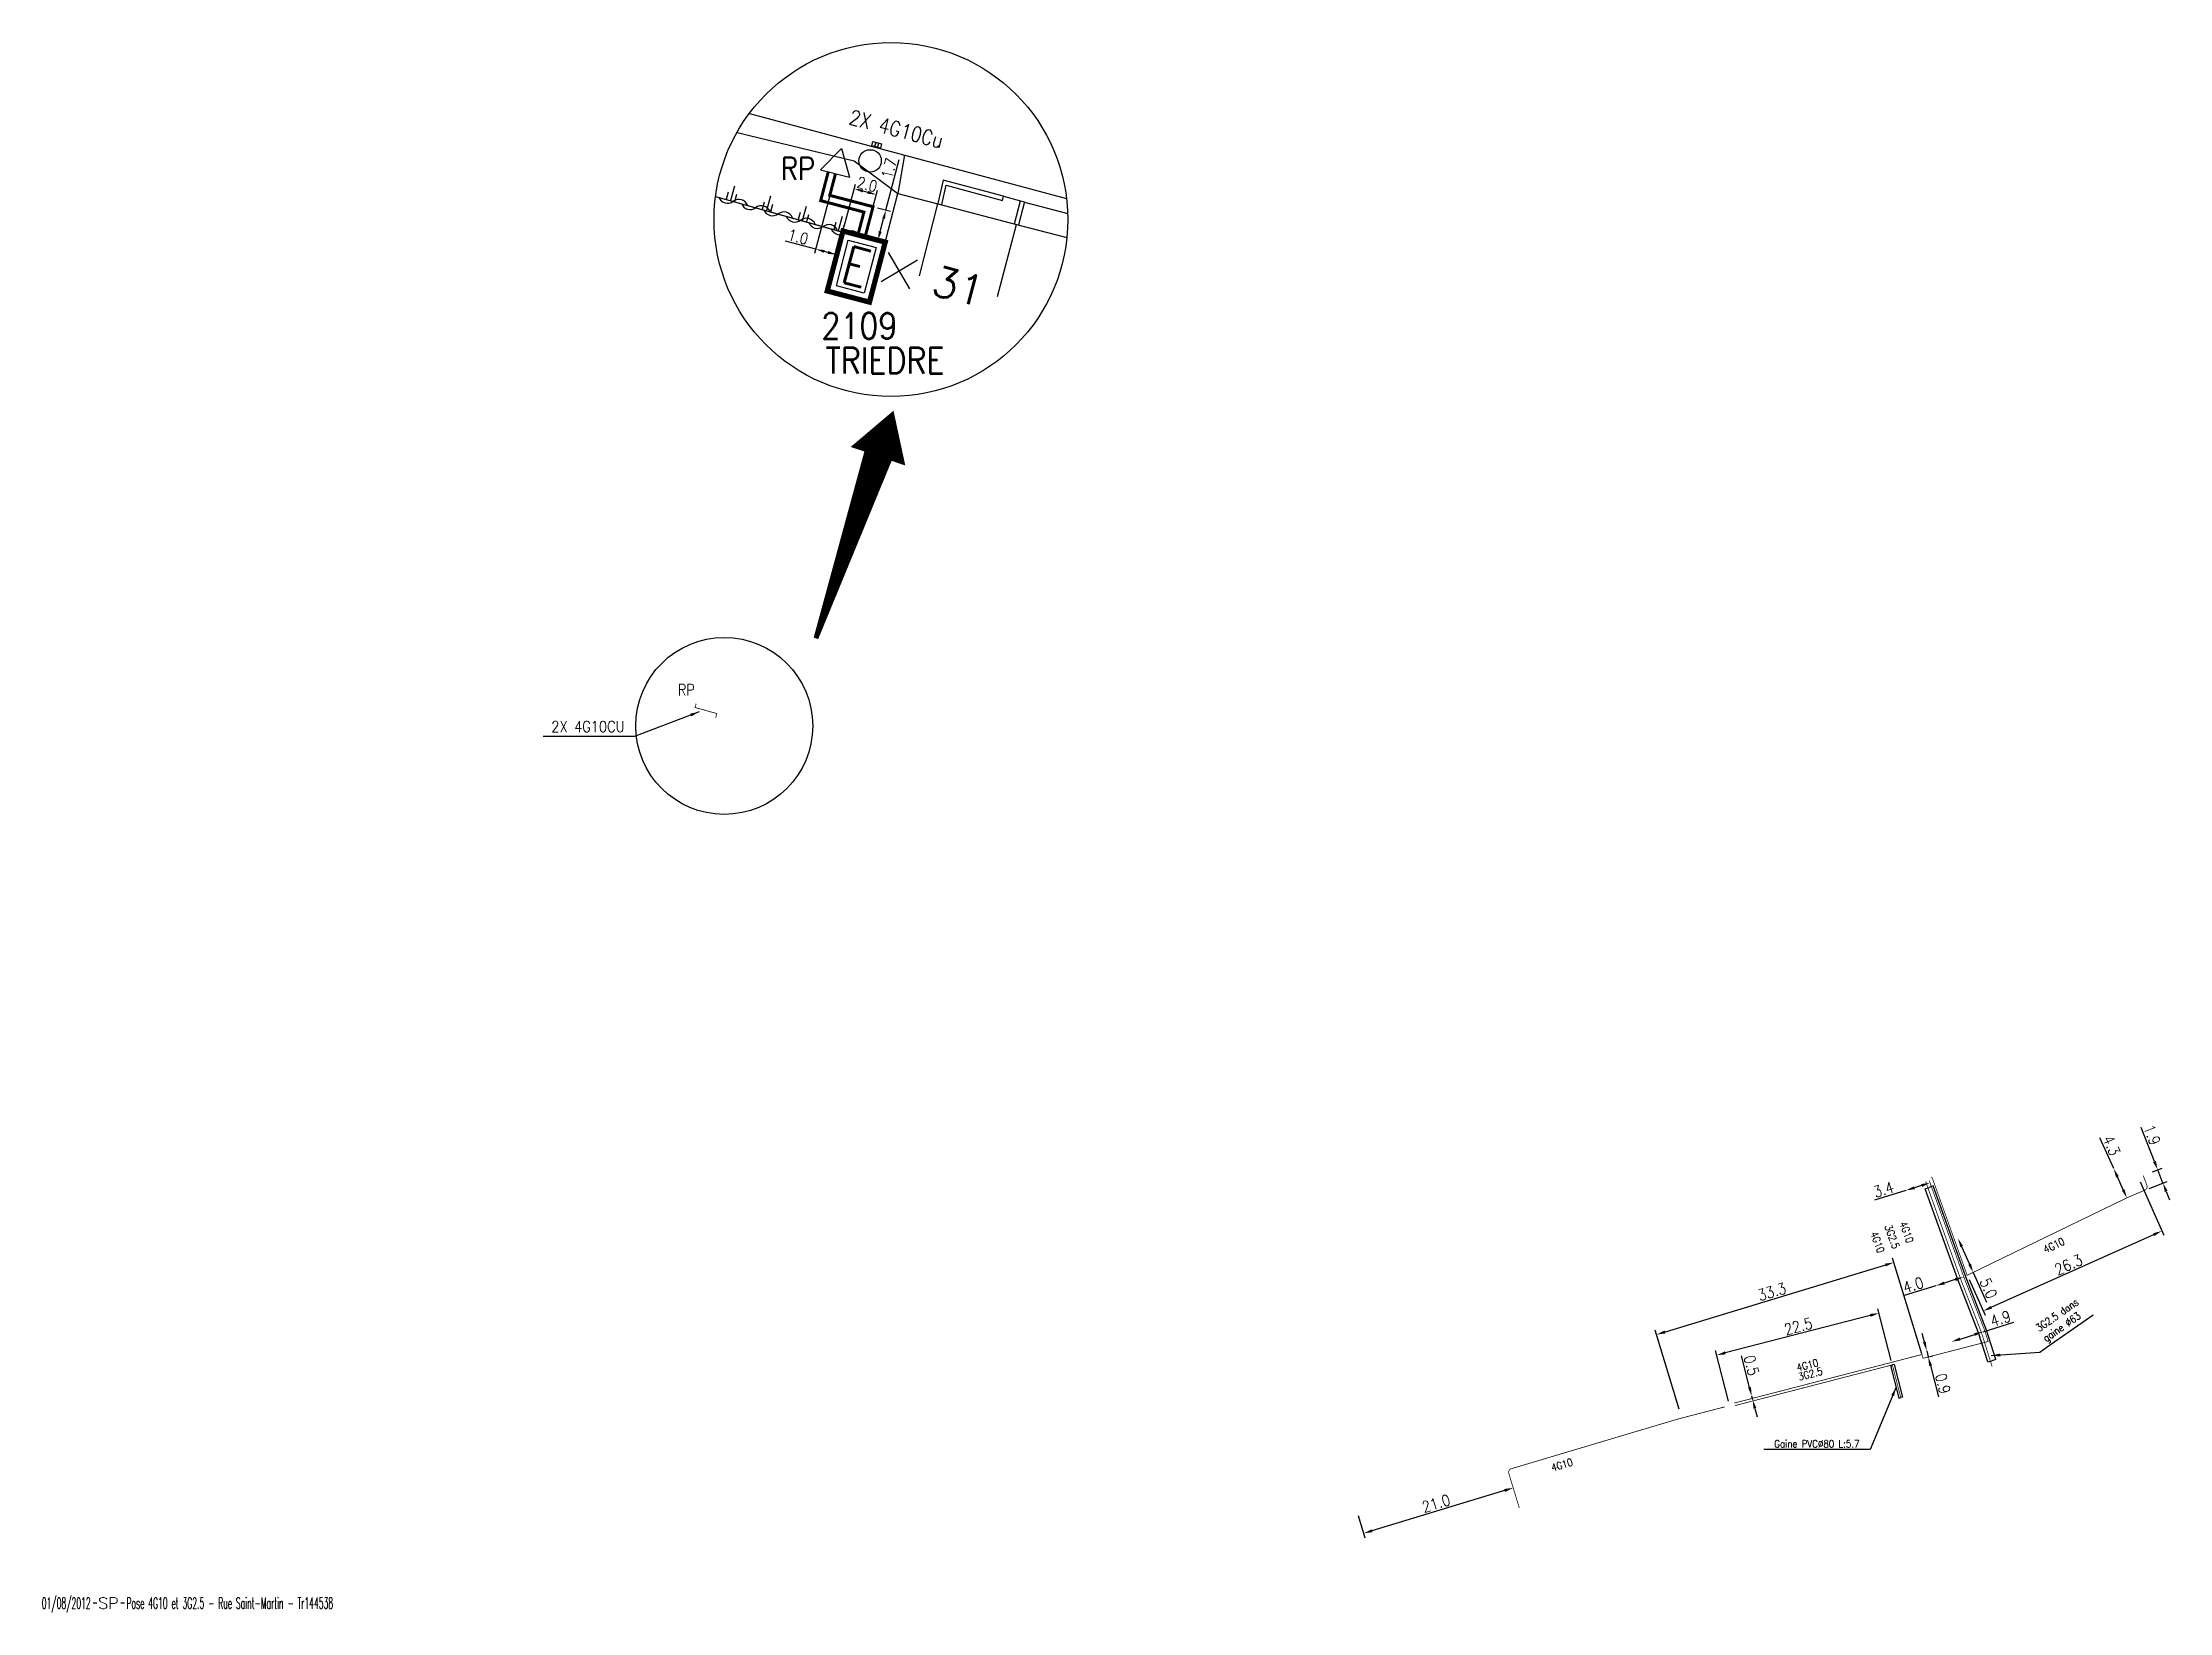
# Model space of a CAD drawing. Header units: millimetres. Extents: x 151012 to 151930, y 112069 to 113000.
# Drawn here: x 151012.1 to 151297.5, y 112261.6 to 112472.1 of the extents above; entities that cross this region are included whole.
import ezdxf
from ezdxf.enums import TextEntityAlignment as Align

# ---------------------------------------------------------------- set-up
doc = ezdxf.new("R2010")
doc.units = ezdxf.units.MM
doc.header["$PDMODE"] = 34
doc.linetypes.add('E_ST_Cu', pattern=[2000, 1000, 1000])
doc.layers.get('0').update_dxf_attribs({"linetype": 'CONTINUOUS'})
doc.layers.get('Defpoints').update_dxf_attribs({"linetype": 'CONTINUOUS'})
for name, color, linetype in [('bb01', 7, 'CONTINUOUS'), ('BB02', 7, 'CONTINUOUS'), ('BB06', 7, 'CONTINUOUS'), ('BB07', 7, 'CONTINUOUS'), ('bf02', 7, 'CONTINUOUS'), ('BF03', 7, 'CONTINUOUS'), ('BH01', 7, 'CONTINUOUS'), ('BH02', 7, 'CONTINUOUS'), ('BR01', 7, 'CONTINUOUS'), ('BR06', 7, 'CONTINUOUS'), ('BR12', 7, 'CONTINUOUS'), ('BR15', 7, 'CONTINUOUS'), ('BR16', 7, 'CONTINUOUS'), ('E_100', 3, 'CONTINUOUS'), ('E_400', 7, 'CONTINUOUS'), ('E_910', 7, 'CONTINUOUS'), ('M_200', 7, 'CONTINUOUS')]:
    doc.layers.add(name, color=color, linetype=linetype)
doc.styles.add('M_ROMANS', font='ROMANS.shx', dxfattribs={"width": 0.75})
doc.styles.get("Standard").update_dxf_attribs({"font": 'romans.shx', "width": 0.85})
doc.dimstyles.get("Standard").update_dxf_attribs({"dimtxt": 1.5, "dimasz": 1.2, "dimexe": 0.625, "dimexo": 0.625, "dimgap": 0.25, "dimtad": 1, "dimdec": 1, "dimzin": 0, "dimdsep": 46, "dimtxsty": 'Standard', "dimcen": -0.5, "dimadec": 0, "dimazin": 0, "dimtfac": 1, "dimtdec": 1, "dimtmove": 0, "dimatfit": 3, "dimfxl": 0, "dimtolj": 1, "dimtzin": 0, "dimarcsym": 0})

msp = doc.modelspace()

# ---------------------------------------------------------------- texts
at = {"layer": 'BB06'}
msp.add_text('31', height=4, rotation=345.2664, dxfattribs=at).set_placement((151135, 112439.46), align=Align.MIDDLE)
at = {"layer": 'E_100', "linetype": 'Continuous', "width": 0.85}
for s, height, rotation, p in [('2X 4G10Cu', 2, 345.1591, (151120.17, 112461.24)), ('4G10', 1, 289.7198, (151257.36, 112312.44)), ('3G2.5', 1, 289.7198, (151259.26, 112313.34)), ('4G10', 1, 289.7198, (151261.26, 112313.78)), ('3G2.5', 1, 14.4999, (151247.84, 112292.64))]:
    msp.add_text(s, height=height, rotation=rotation, dxfattribs=at).set_placement(p)
for height, p in [(3, (151111.19, 112453.74)), (1.5, (151097.34, 112384.56))]:
    msp.add_text('RP', height=height, dxfattribs=at).set_placement(p)
for rotation, p in [(25.6792, (151282, 112310.79)), (14.4999, (151248.93, 112294.72)), (16.6031, (151215.98, 112281.35))]:
    msp.add_text('4G10', height=1, rotation=rotation, dxfattribs=at).set_placement(p, align=Align.MIDDLE)
at = {"layer": 'E_100', "linetype": 'Continuous', "insert": (151090.21, 112379.63), "char_height": 1.5, "attachment_point": 9}
msp.add_mtext('2X 4G10CU', dxfattribs=at)
at = {"layer": 'E_100', "linetype": 'Continuous', "insert": (151280.3, 112298.74), "char_height": 1, "attachment_point": 4, "rotation": 34.983}
msp.add_mtext('\\A1;3G2.5 dans\\Pgaine %%C63', dxfattribs=at)
at = {"layer": 'E_400', "linetype": 'Continuous', "insert": (151255.91, 112283.67), "char_height": 1, "attachment_point": 9}
msp.add_mtext('\\A1;Gaine PVC%%C80 L:5.7', dxfattribs=at)

# ---------------------------------------------------------------- blocks, each defined once
blk = doc.blocks.new('Br1201')
at = {"color": 0, "linetype": 'Continuous'}
for p, q in [((-1, -0.58), (0, 1.15)), ((0, 1.15), (1, -0.58)), ((-1, -0.58), (1, -0.58))]:
    blk.add_line(p, q, dxfattribs=at)
blk = doc.blocks.new('BR0601')
at = {"color": 0, "linetype": 'Continuous'}
blk.add_circle((0, 0), 0.75, dxfattribs=at)
blk = doc.blocks.new('BR1501')
at = {"color": 0, "linetype": 'Continuous'}
blk.add_lwpolyline([(0.3, -0.15), (-0.3, -0.15), (-0.3, 0.15), (0.3, 0.15)], close=True, dxfattribs=at)
for points in [[(-0.1, 0.15), (-0.1, -0.15)], [(0.1, -0.15), (0.1, 0.15)]]:
    blk.add_lwpolyline(points, dxfattribs=at)
blk = doc.blocks.new('BB0701')
at = {"color": 0, "linetype": 'Continuous'}
for p, q in [((-1, 1), (1, -1)), ((-1, -1), (1, 1))]:
    blk.add_line(p, q, dxfattribs=at)
blk = doc.blocks.new('BH0201')
at = {"color": 0, "linetype": 'Continuous'}
for p, q in [((-0.29, 0.5), (-0.29, 0)), ((0, 1), (0, 0)), ((0.29, 0.5), (0.29, 0))]:
    blk.add_line(p, q, dxfattribs=at)
blk = doc.blocks.new('BF0301')
at = {"color": 0, "linetype": 'Continuous'}
for centre, start, end in [((-0.5, 0.38), 216.8699, 323.1304), ((0.5, -0.37), 36.8699, 143.1303)]:
    blk.add_arc(centre, 0.625, start, end, dxfattribs=at)
blk = doc.blocks.new('*D61')
at = {"layer": 'Defpoints', "color": 0, "linetype": 'Continuous', "transparency": 16777216}
for p in [(151123.55, 112450.12), (151125.27, 112449.66), (151119.52, 112446.86)]:
    blk.add_point(p, dxfattribs=at)
at = {"layer": 'E_100', "color": 0, "linetype": 'Continuous', "lineweight": -2, "transparency": 16777216}
for p, q in [((151125.27, 112449.66), (151127.05, 112456.45)), ((151124.15, 112449.96), (151125.87, 112449.51)), ((151124.51, 112446.79), (151124.96, 112448.5)), ((151120.12, 112446.7), (151124.81, 112445.47))]:
    blk.add_line(p, q, dxfattribs=at)
at = {"layer": 'E_100', "color": 0, "linetype": 'Continuous', "transparency": 16777216}
for points in [[(151124.77, 112448.55), (151125.15, 112448.45), (151125.27, 112449.66)], [(151124.32, 112446.84), (151124.7, 112446.73), (151124.2, 112445.63)]]:
    blk.add_solid(points, dxfattribs=at)
at = {"layer": 'E_100', "color": 0, "linetype": 'Continuous', "transparency": 16777216, "insert": (151125.7, 112455.26), "char_height": 1.5, "attachment_point": 5, "rotation": 75.2664}
blk.add_mtext('\\A1;1.7', dxfattribs=at)
blk = doc.blocks.new('*D62')
at = {"layer": 'Defpoints', "color": 0, "linetype": 'Continuous', "transparency": 16777216}
for p in [(151123.98, 112451.75), (151119.52, 112446.86), (151122.48, 112446.08)]:
    blk.add_point(p, dxfattribs=at)
at = {"layer": 'E_100', "color": 0, "linetype": 'Continuous', "lineweight": -2, "transparency": 16777216}
for p, q in [((151119.68, 112447.46), (151121.17, 112453.14)), ((151122.17, 112452.23), (151122.82, 112452.06)), ((151122.64, 112446.68), (151124.14, 112452.36))]:
    blk.add_line(p, q, dxfattribs=at)
at = {"layer": 'E_100', "color": 0, "linetype": 'Continuous', "transparency": 16777216}
for points in [[(151122.22, 112452.42), (151122.12, 112452.03), (151121.01, 112452.53)], [(151122.87, 112452.25), (151122.76, 112451.86), (151123.98, 112451.75)]]:
    blk.add_solid(points, dxfattribs=at)
at = {"layer": 'E_100', "color": 0, "linetype": 'Continuous', "transparency": 16777216, "insert": (151122.75, 112453.11), "char_height": 1.5, "attachment_point": 5, "rotation": 345.2664}
blk.add_mtext('\\A1;2.0', dxfattribs=at)
blk = doc.blocks.new('*D63')
at = {"layer": 'Defpoints', "color": 0, "linetype": 'Continuous', "transparency": 16777216}
for p in [(151118.52, 112454.58), (151115.85, 112444.42), (151118.65, 112443.69)]:
    blk.add_point(p, dxfattribs=at)
at = {"layer": 'E_100', "color": 0, "linetype": 'Continuous', "lineweight": -2, "transparency": 16777216}
for p, q in [((151118.36, 112453.97), (151115.69, 112443.82)), ((151115.85, 112444.42), (151111.79, 112445.49)), ((151117.49, 112443.99), (151117.01, 112444.12))]:
    blk.add_line(p, q, dxfattribs=at)
at = {"layer": 'E_100', "color": 0, "linetype": 'Continuous', "transparency": 16777216}
for points in [[(151117.06, 112444.31), (151116.96, 112443.93), (151115.85, 112444.42)], [(151117.54, 112444.18), (151117.44, 112443.8), (151118.65, 112443.69)]]:
    blk.add_solid(points, dxfattribs=at)
at = {"layer": 'E_100', "color": 0, "linetype": 'Continuous', "transparency": 16777216, "insert": (151113.49, 112446.08), "char_height": 1.5, "attachment_point": 5, "rotation": 345.2664}
blk.add_mtext('\\A1;1.0', dxfattribs=at)
blk = doc.blocks.new('*U64')
at = {"layer": 'M_200', "color": 0, "linetype": 'Continuous', "const_width": 0.35, "flags": 128}
blk.add_lwpolyline([(2.93, 4.16), (2.93, 0), (0, 0), (0, 4.16)], close=True, dxfattribs=at)
at = {"layer": 'M_200', "color": 0, "linetype": 'Continuous'}
blk.add_lwpolyline([(0.5, 3.66), (2.43, 3.66), (2.43, 0.5), (0.5, 0.5)], close=True, dxfattribs=at)
at = {"layer": 'M_200', "insert": (1.46, 2.08), "char_height": 2.5, "width": 2.928, "attachment_point": 5}
blk.add_mtext('E', dxfattribs=at)
at = {"layer": 'M_200', "color": 0, "linetype": 'Continuous', "width": 0.85}
for tag, p in [('NUM', (2, 17.06)), ('NOM', (2, 10.65))]:
    blk.add_attdef(tag, text='', height=4, dxfattribs=at).set_placement(p, align=Align.MIDDLE)
at = {"layer": 'M_200', "color": 0, "linetype": 'Continuous', "style": 'M_ROMANS', "width": 0.75, "flags": 3}
for tag, p in [('DEF_LEG', (1.87, -2.99)), ('DEF_COUP', (1.87, -5.49)), ('DEF_TYPE', (1.87, -7.99))]:
    blk.add_attdef(tag, text='', height=1.2, dxfattribs=at).set_placement(p, align=Align.MIDDLE)
blk = doc.blocks.new('*D65')
at = {"layer": 'Defpoints', "color": 0, "linetype": 'Continuous', "transparency": 16777216}
for p in [(151209.44, 112278.26), (151188.43, 112275.17), (151189.35, 112272.16)]:
    blk.add_point(p, dxfattribs=at)
at = {"layer": 'E_100', "color": 0, "linetype": 'Continuous', "lineweight": -2, "transparency": 16777216}
for p, q in [((151208.29, 112277.92), (151190.49, 112272.51)), ((151188.62, 112274.57), (151189.53, 112271.56))]:
    blk.add_line(p, q, dxfattribs=at)
at = {"layer": 'E_100', "color": 0, "linetype": 'Continuous', "transparency": 16777216}
for points in [[(151208.23, 112278.11), (151208.35, 112277.72), (151209.44, 112278.26)], [(151190.44, 112272.7), (151190.55, 112272.32), (151189.35, 112272.16)]]:
    blk.add_solid(points, dxfattribs=at)
at = {"layer": 'E_100', "color": 0, "linetype": 'Continuous', "transparency": 16777216, "insert": (151199.1, 112276.17), "char_height": 1.5, "attachment_point": 5, "rotation": 16.89}
blk.add_mtext('\\A1;21.0', dxfattribs=at)
blk = doc.blocks.new('*D66')
at = {"layer": 'Defpoints', "color": 0, "linetype": 'Continuous', "transparency": 16777216}
for p in [(151228.67, 112298.82), (151264.44, 112295.64), (151231.88, 112288.24)]:
    blk.add_point(p, dxfattribs=at)
at = {"layer": 'E_100', "color": 0, "linetype": 'Continuous', "lineweight": -2, "transparency": 16777216}
for p, q in [((151264.26, 112296.24), (151260.35, 112309.09)), ((151259.39, 112308.15), (151229.82, 112299.17)), ((151231.7, 112288.84), (151228.49, 112299.42))]:
    blk.add_line(p, q, dxfattribs=at)
at = {"layer": 'E_100', "color": 0, "linetype": 'Continuous', "transparency": 16777216}
for points in [[(151259.33, 112308.34), (151259.44, 112307.96), (151260.53, 112308.5)], [(151229.76, 112299.36), (151229.88, 112298.98), (151228.67, 112298.82)]]:
    blk.add_solid(points, dxfattribs=at)
at = {"layer": 'E_100', "color": 0, "linetype": 'Continuous', "transparency": 16777216, "insert": (151244.16, 112304.57), "char_height": 1.5, "attachment_point": 5, "rotation": 16.89}
blk.add_mtext('\\A1;33.3', dxfattribs=at)
blk = doc.blocks.new('*D67')
at = {"layer": 'Defpoints', "color": 0, "linetype": 'Continuous', "transparency": 16777216}
for p in [(151264.44, 112295.64), (151264.93, 112296.65), (151264.93, 112296.65)]:
    blk.add_point(p, dxfattribs=at)
at = {"layer": 'E_100', "color": 0, "linetype": 'Continuous', "lineweight": -2, "transparency": 16777216}
for p, q in [((151264.63, 112297.81), (151264.33, 112298.97)), ((151264.93, 112296.65), (151265.14, 112295.82)), ((151265.04, 112295.8), (151265.75, 112295.98)), ((151265.44, 112294.66), (151266.52, 112290.49))]:
    blk.add_line(p, q, dxfattribs=at)
at = {"layer": 'E_100', "color": 0, "linetype": 'Continuous', "transparency": 16777216}
for points in [[(151264.82, 112297.86), (151264.43, 112297.76), (151264.93, 112296.65)], [(151265.64, 112294.71), (151265.25, 112294.61), (151265.14, 112295.82)]]:
    blk.add_solid(points, dxfattribs=at)
at = {"layer": 'E_100', "color": 0, "linetype": 'Continuous', "transparency": 16777216, "insert": (151267.1, 112292.25), "char_height": 1.5, "attachment_point": 5, "rotation": 284.4999}
blk.add_mtext('\\A1;0.9', dxfattribs=at)
blk = doc.blocks.new('*D68')
at = {"layer": 'Defpoints', "color": 0, "linetype": 'Continuous', "transparency": 16777216}
for p in [(151294.65, 112320.42), (151295.93, 112320.92), (151294.21, 112318.2)]:
    blk.add_point(p, dxfattribs=at)
at = {"layer": 'E_100', "color": 0, "linetype": 'Continuous', "lineweight": -2, "transparency": 16777216}
for p, q in [((151295.49, 112322.04), (151293.69, 112326.61)), ((151295.23, 112320.65), (151296.51, 112321.15)), ((151296.63, 112319.15), (151295.93, 112320.92)), ((151294.79, 112318.42), (151297.21, 112319.38)), ((151297.07, 112318.03), (151297.5, 112316.92))]:
    blk.add_line(p, q, dxfattribs=at)
at = {"layer": 'E_100', "color": 0, "linetype": 'Continuous', "transparency": 16777216}
for points in [[(151295.68, 112322.11), (151295.3, 112321.96), (151295.93, 112320.92)], [(151297.25, 112318.11), (151296.88, 112317.96), (151296.63, 112319.15)]]:
    blk.add_solid(points, dxfattribs=at)
at = {"layer": 'E_100', "color": 0, "linetype": 'Continuous', "transparency": 16777216, "insert": (151295.16, 112325.61), "char_height": 1.5, "attachment_point": 5, "rotation": 291.4873}
blk.add_mtext('\\A1;1.9', dxfattribs=at)
blk = doc.blocks.new('*D69')
at = {"layer": 'Defpoints', "color": 0, "linetype": 'Continuous', "transparency": 16777216}
for p in [(151290.03, 112321.08), (151290.03, 112321.08), (151291.78, 112317.16)]:
    blk.add_point(p, dxfattribs=at)
at = {"layer": 'E_100', "color": 0, "linetype": 'Continuous', "lineweight": -2, "transparency": 16777216}
for p, q in [((151290.03, 112321.08), (151288.17, 112325.23)), ((151291.29, 112318.25), (151290.52, 112319.99))]:
    blk.add_line(p, q, dxfattribs=at)
at = {"layer": 'E_100', "color": 0, "linetype": 'Continuous', "transparency": 16777216}
for points in [[(151290.7, 112320.07), (151290.33, 112319.9), (151290.03, 112321.08)], [(151291.48, 112318.33), (151291.11, 112318.17), (151291.78, 112317.16)]]:
    blk.add_solid(points, dxfattribs=at)
at = {"layer": 'E_100', "color": 0, "linetype": 'Continuous', "transparency": 16777216, "insert": (151289.73, 112324.19), "char_height": 1.5, "attachment_point": 5, "rotation": 294.108}
blk.add_mtext('\\A1;4.3', dxfattribs=at)
blk = doc.blocks.new('*D70')
at = {"layer": 'Defpoints', "color": 0, "linetype": 'Continuous', "transparency": 16777216}
for p in [(151268.26, 112297.87), (151268.26, 112297.87), (151272.51, 112299.2)]:
    blk.add_point(p, dxfattribs=at)
at = {"layer": 'E_100', "color": 0, "linetype": 'Continuous', "lineweight": -2, "transparency": 16777216}
for p, q in [((151272.51, 112299.2), (151276.62, 112300.48)), ((151268.45, 112297.27), (151268.45, 112297.27)), ((151269.4, 112298.23), (151271.37, 112298.84)), ((151272.7, 112298.6), (151272.7, 112298.6))]:
    blk.add_line(p, q, dxfattribs=at)
at = {"layer": 'E_100', "color": 0, "linetype": 'Continuous', "transparency": 16777216}
for points in [[(151269.34, 112298.42), (151269.46, 112298.04), (151268.26, 112297.87)], [(151271.31, 112299.03), (151271.42, 112298.65), (151272.51, 112299.2)]]:
    blk.add_solid(points, dxfattribs=at)
at = {"layer": 'E_100', "color": 0, "linetype": 'Continuous', "transparency": 16777216, "insert": (151274.84, 112300.97), "char_height": 1.5, "attachment_point": 5, "rotation": 17.3589}
blk.add_mtext('\\A1;4.9', dxfattribs=at)
blk = doc.blocks.new('*D71')
at = {"layer": 'Defpoints', "color": 0, "linetype": 'Continuous', "transparency": 16777216}
for p in [(151293.3, 112319.89), (151296.51, 112312.73), (151270.36, 112306.77)]:
    blk.add_point(p, dxfattribs=at)
at = {"layer": 'E_100', "color": 0, "linetype": 'Continuous', "lineweight": -2, "transparency": 16777216}
for p, q in [((151293.56, 112319.32), (151296.76, 112312.16)), ((151273.6, 112302.48), (151295.41, 112312.24)), ((151270.62, 112306.2), (151272.76, 112301.42))]:
    blk.add_line(p, q, dxfattribs=at)
at = {"layer": 'E_100', "color": 0, "linetype": 'Continuous', "transparency": 16777216}
for points in [[(151295.33, 112312.42), (151295.49, 112312.06), (151296.51, 112312.73)], [(151273.52, 112302.66), (151273.68, 112302.3), (151272.5, 112301.99)]]:
    blk.add_solid(points, dxfattribs=at)
at = {"layer": 'E_100', "color": 0, "linetype": 'Continuous', "transparency": 16777216, "insert": (151283.96, 112308.21), "char_height": 1.5, "attachment_point": 5, "rotation": 24.108}
blk.add_mtext('\\A1;26.3', dxfattribs=at)
blk = doc.blocks.new('GIS_MODF')
at = {"color": 0, "linetype": 'Continuous', "flags": 128}
for points in [[(-2.18, -0.01), (-1.68, -0.01)], [(1.52, -0.01), (2.02, -0.01)]]:
    blk.add_lwpolyline(points, dxfattribs=at)
at = {"color": 0, "linetype": 'Continuous', "width": 0.5}
blk.add_attdef('DATE', text='', height=1.5, dxfattribs=at).set_placement((-2.5, -0.8), align=Align.RIGHT)
at = {"color": 0, "linetype": 'Continuous', "width": 1.771291}
blk.add_attdef('USER', text='', height=1.5, dxfattribs=at).set_placement((-1.51, -0.8), (1.28, -0.8), align=Align.FIT)
at = {"color": 0, "linetype": 'Continuous', "width": 0.5}
blk.add_attdef('DESC', (2.29, -0.8), '', height=1.5, dxfattribs=at)
blk = doc.blocks.new('*D73')
at = {"layer": 'Defpoints', "color": 0, "linetype": 'Continuous', "transparency": 16777216}
for p in [(151269.13, 112311.73), (151269.13, 112311.73), (151271.17, 112307.17)]:
    blk.add_point(p, dxfattribs=at)
at = {"layer": 'E_100', "color": 0, "linetype": 'Continuous', "lineweight": -2, "transparency": 16777216}
for p, q in [((151269.62, 112310.63), (151270.68, 112308.26)), ((151271.17, 112307.17), (151272.96, 112303.18))]:
    blk.add_line(p, q, dxfattribs=at)
at = {"layer": 'E_100', "color": 0, "linetype": 'Continuous', "transparency": 16777216}
for points in [[(151269.8, 112310.72), (151269.44, 112310.55), (151269.13, 112311.73)], [(151270.87, 112308.34), (151270.5, 112308.18), (151271.17, 112307.17)]]:
    blk.add_solid(points, dxfattribs=at)
at = {"layer": 'E_100', "color": 0, "linetype": 'Continuous', "transparency": 16777216, "insert": (151273.22, 112305.03), "char_height": 1.5, "attachment_point": 5, "rotation": 294.108}
blk.add_mtext('\\A1;5.0', dxfattribs=at)
blk = doc.blocks.new('*D74')
at = {"layer": 'Defpoints', "color": 0, "linetype": 'Continuous', "transparency": 16777216}
for p in [(151262.14, 112318.17), (151262.14, 112318.17), (151265.38, 112319.18)]:
    blk.add_point(p, dxfattribs=at)
at = {"layer": 'E_100', "color": 0, "linetype": 'Continuous', "lineweight": -2, "transparency": 16777216}
for p, q in [((151262.14, 112318.17), (151257.91, 112316.84)), ((151264.24, 112318.82), (151263.28, 112318.52))]:
    blk.add_line(p, q, dxfattribs=at)
at = {"layer": 'E_100', "color": 0, "linetype": 'Continuous', "transparency": 16777216}
for points in [[(151263.22, 112318.71), (151263.34, 112318.33), (151262.14, 112318.17)], [(151264.18, 112319.01), (151264.3, 112318.63), (151265.38, 112319.18)]]:
    blk.add_solid(points, dxfattribs=at)
at = {"layer": 'E_100', "color": 0, "linetype": 'Continuous', "transparency": 16777216, "insert": (151259.15, 112318.28), "char_height": 1.5, "attachment_point": 5, "rotation": 17.3589}
blk.add_mtext('\\A1;3.4', dxfattribs=at)
blk = doc.blocks.new('*D75')
at = {"layer": 'Defpoints', "color": 0, "linetype": 'Continuous', "transparency": 16777216}
for p in [(151266.14, 112305.37), (151266.14, 112305.37), (151269.91, 112306.55)]:
    blk.add_point(p, dxfattribs=at)
at = {"layer": 'E_100', "color": 0, "linetype": 'Continuous', "lineweight": -2, "transparency": 16777216}
for p, q in [((151266.14, 112305.37), (151261.92, 112304.06)), ((151268.76, 112306.2), (151267.28, 112305.73)), ((151266.32, 112304.78), (151266.32, 112304.78))]:
    blk.add_line(p, q, dxfattribs=at)
at = {"layer": 'E_100', "color": 0, "linetype": 'Continuous', "transparency": 16777216}
for points in [[(151267.22, 112305.92), (151267.34, 112305.54), (151266.14, 112305.37)], [(151268.7, 112306.39), (151268.82, 112306), (151269.91, 112306.55)]]:
    blk.add_solid(points, dxfattribs=at)
at = {"layer": 'E_100', "color": 0, "linetype": 'Continuous', "transparency": 16777216, "insert": (151263.13, 112305.48), "char_height": 1.5, "attachment_point": 5, "rotation": 17.3589}
blk.add_mtext('\\A1;4.0', dxfattribs=at)
blk = doc.blocks.new('*D90')
at = {"layer": 'Defpoints', "color": 0, "linetype": 'Continuous', "transparency": 16777216}
for p in [(151241.45, 112290.58), (151241.45, 112290.58), (151241.58, 112290.09)]:
    blk.add_point(p, dxfattribs=at)
at = {"layer": 'E_100', "color": 0, "linetype": 'Continuous', "lineweight": -2, "transparency": 16777216}
for p, q in [((151241.15, 112291.74), (151240.06, 112295.97)), ((151241.58, 112290.09), (151241.45, 112290.58)), ((151241.88, 112288.93), (151242.18, 112287.77))]:
    blk.add_line(p, q, dxfattribs=at)
at = {"layer": 'E_100', "color": 0, "linetype": 'Continuous', "transparency": 16777216}
for points in [[(151241.35, 112291.79), (151240.96, 112291.69), (151241.45, 112290.58)], [(151242.07, 112288.98), (151241.68, 112288.88), (151241.58, 112290.09)]]:
    blk.add_solid(points, dxfattribs=at)
at = {"layer": 'E_100', "color": 0, "linetype": 'Continuous', "transparency": 16777216, "insert": (151241.42, 112294.69), "char_height": 1.5, "attachment_point": 5, "rotation": 284.4999}
blk.add_mtext('\\A1;0.5', dxfattribs=at)
blk = doc.blocks.new('*D91')
at = {"layer": 'Defpoints', "color": 0, "linetype": 'Continuous', "transparency": 16777216}
for p in [(151236.74, 112296.06), (151260.32, 112294.76), (151238.49, 112289.29)]:
    blk.add_point(p, dxfattribs=at)
at = {"layer": 'E_100', "color": 0, "linetype": 'Continuous', "lineweight": -2, "transparency": 16777216}
for p, q in [((151257.36, 112301.4), (151237.9, 112296.36)), ((151260.16, 112295.36), (151258.37, 112302.3)), ((151238.33, 112289.9), (151236.58, 112296.67))]:
    blk.add_line(p, q, dxfattribs=at)
at = {"layer": 'E_100', "color": 0, "linetype": 'Continuous', "transparency": 16777216}
for points in [[(151257.31, 112301.59), (151257.41, 112301.2), (151258.52, 112301.7)], [(151237.85, 112296.56), (151237.95, 112296.17), (151236.74, 112296.06)]]:
    blk.add_solid(points, dxfattribs=at)
at = {"layer": 'E_100', "color": 0, "linetype": 'Continuous', "transparency": 16777216, "insert": (151247.7, 112299.93), "char_height": 1.5, "attachment_point": 5, "rotation": 14.4999}
blk.add_mtext('\\A1;22.5', dxfattribs=at)

# ---------------------------------------------------------------- dimensions: what is measured, and where the dimension line sits
at = {"layer": 'E_100', "linetype": 'Continuous'}
for base, p1, p2, angle, text, picture, middle in [((151125.27, 112449.66), (151119.52, 112446.86), (151123.55, 112450.12), 75.2664, '1.7', '*D61', (151126.67, 112455.01)), ((151115.85, 112444.42), (151118.65, 112443.69), (151118.52, 112454.58), 165.2664, '1.0', '*D63', (151113.24, 112445.11)), ((151123.98, 112451.75), (151119.52, 112446.86), (151122.48, 112446.08), 345.2664, '2.0', '*D62', (151122.49, 112452.14)), ((151296.51, 112312.73), (151270.36, 112306.77), (151293.3, 112319.89), 204.108, '26.3', '*D71', (151284.37, 112307.3)), ((151266.14, 112305.37), (151269.91, 112306.55), (151266.14, 112305.37), 17.3589, '4.0', '*D75', (151263.43, 112304.53)), ((151268.26, 112297.87), (151272.51, 112299.2), (151268.26, 112297.87), 17.3589, '4.9', '*D70', (151275.14, 112300.02))]:
    dim = msp.add_linear_dim(base=base, p1=p1, p2=p2, angle=angle, text=text, dimstyle='Standard', dxfattribs=at)
    dim.commit()
    dim.dimension.update_dxf_attribs({"geometry": picture, "text_midpoint": middle, "dimtype": 160})
for base, p1, p2, angle, picture, middle in [((151290.03, 112321.08), (151291.78, 112317.16), (151290.03, 112321.08), 294.108, '*D69', (151288.82, 112323.78)), ((151295.93, 112320.92), (151294.21, 112318.2), (151294.65, 112320.42), 291.4873, '*D68', (151294.23, 112325.24)), ((151262.14, 112318.17), (151265.38, 112319.18), (151262.14, 112318.17), 17.3589, '*D74', (151259.45, 112317.33)), ((151269.13, 112311.73), (151271.17, 112307.17), (151269.13, 112311.73), 294.108, '*D73', (151272.31, 112304.62)), ((151228.67, 112298.82), (151264.44, 112295.64), (151231.88, 112288.24), 16.89, '*D66', (151244.45, 112303.61)), ((151236.74, 112296.06), (151260.32, 112294.76), (151238.49, 112289.29), 14.4999, '*D91', (151247.95, 112298.96)), ((151264.93, 112296.65), (151264.44, 112295.64), (151264.93, 112296.65), 284.4999, '*D67', (151266.13, 112292)), ((151241.45, 112290.58), (151241.58, 112290.09), (151241.45, 112290.58), 284.4999, '*D90', (151240.45, 112294.43)), ((151189.35, 112272.16), (151209.44, 112278.26), (151188.43, 112275.17), 16.89, '*D65', (151199.39, 112275.21))]:
    dim = msp.add_linear_dim(base=base, p1=p1, p2=p2, angle=angle, dimstyle='Standard', dxfattribs=at)
    dim.commit()
    dim.dimension.update_dxf_attribs({"geometry": picture, "text_midpoint": middle, "dimtype": 160})

# ---------------------------------------------------------------- linework, layer by layer
at = {"layer": 'bb01'}
msp.add_lwpolyline([(151124.37, 112442.22), (151126.85, 112451.9), (151132.26, 112450.52), (151142.78, 112447.75), (151149.57, 112445.97)], dxfattribs=at)
at = {"layer": 'BB02'}
for p, q in [((151129.77, 112440.83), (151132.26, 112450.52)), ((151140.24, 112438.08), (151142.78, 112447.75))]:
    msp.add_line(p, q, dxfattribs=at)
at = {"layer": 'bf02'}
for points in [[(151132.78, 112450.4), (151133.37, 112452.99), (151140.91, 112450.97), (151141.05, 112451.52), (151132.95, 112453.69), (151132.22, 112450.53)], [(151142.53, 112447.82), (151143.34, 112450.92), (151143.89, 112450.77), (151143.07, 112447.67)]]:
    msp.add_lwpolyline(points, dxfattribs=at)
at = {"layer": 'BF03', "flags": 128}
msp.add_lwpolyline([(151102.42, 112451.5), (151122, 112446.01)], dxfattribs=at)
at = {"layer": 'BH01'}
msp.add_lwpolyline([(151105.29, 112460.09), (151121.03, 112456.29), (151126.85, 112451.9)], dxfattribs=at)
at = {"layer": 'BH01', "flags": 128}
msp.add_lwpolyline([(151102.42, 112451.5), (151125.12, 112445.14)], dxfattribs=at)
at = {"layer": 'BR01'}
msp.add_lwpolyline([(151106.95, 112462.63), (151124.65, 112457.9), (151149.52, 112451.2)], dxfattribs=at)
at = {"layer": 'BR16'}
for points in [[(151127.76, 112457.06), (151126.85, 112451.9)], [(151141.05, 112451.52), (151143.34, 112450.92)], [(151143.87, 112450.73), (151149.68, 112449.19)]]:
    msp.add_lwpolyline(points, dxfattribs=at)
at = {"layer": 'E_100', "linetype": 'E_ST_Cu', "flags": 128}
for points, const_width in [([(151121.55, 112446.46), (151122.32, 112449.4), (151116.52, 112450.93), (151117.54, 112454.82)], 0.4), ([(151122.43, 112445.89), (151123.55, 112450.12), (151117.74, 112451.64), (151118.51, 112454.56)], 0.4), ([(151099.81, 112383.47), (151099.67, 112382.94), (151102.58, 112382.13), (151102.44, 112381.59)], 0.1), ([(151264.79, 112319.36), (151264.91, 112319.01), (151269.44, 112306.38), (151272.27, 112299.12), (151273.71, 112294.52)], 0.1), ([(151239.18, 112289.29), (151253.75, 112293.06), (151260.32, 112294.76), (151261.45, 112290.38)], 0.1)]:
    msp.add_lwpolyline(points, dxfattribs=dict(at, const_width=const_width))
at = {"layer": 'E_100', "color": 7, "linetype": 'Continuous', "flags": 128}
msp.add_lwpolyline([(151115.88, 112392.22, 0.645, 3.87, 0), (151124.21, 112416.65, 3.87, 0, 0), (151126.29, 112422.76, 0, 7.74, 0), (151124.21, 112416.65, 7.74, 7.74, 0)], format="xyseb", dxfattribs=at)
at = {"layer": 'E_100', "linetype": 'E_ST_Cu', "const_width": 0.1, "flags": 128}
for points in [[(151265.54, 112319.97, -0.150034), (151265.71, 112319.74), (151265.85, 112319.35), (151270.36, 112306.77), (151271.17, 112307.17), (151271.17, 112307.17), (151291.78, 112317.16), (151294.21, 112318.2, 0.417466), (151294.48, 112318.82), (151293.98, 112320.15)], [(151210.27, 112275.55), (151208.85, 112280.21, -0.415681), (151209.19, 112280.83), (151231.49, 112287.48), (151237.84, 112289.13)]]:
    msp.add_lwpolyline(points, format="xyb", dxfattribs=at)
at = {"layer": 'E_100', "linetype": 'E_ST_Cu', "flags": 128}
msp.add_lwpolyline([(151239.09, 112289.63, 0.1, 0.1, 0), (151253.66, 112293.4, 0.1, 0.1, 0), (151264.29, 112296.15, 0.1, 0.1, 0), (151264.44, 112295.64, 0.1, 0.1, 0), (151264.44, 112295.64, 0.1, 0.1, 0), (151273.18, 112297.9, 0.1, 0.1, 0), (151272.75, 112299.27, 0.1, 0.1, 0), (151269.91, 112306.55, 0.1, 0.1, 0), (151265.38, 112319.18, 0.1, 0.1, 0), (151265.27, 112319.49, 0, 0, 0)], format="xyseb", dxfattribs=at)
at = {"layer": 'E_100', "color": 7, "linetype": 'Continuous'}
for centre, radius in [((151125.95, 112448.4), 23.74), ((151103.58, 112380.47), 11.87)]:
    msp.add_circle(centre, radius, dxfattribs=at)
at = {"layer": 'E_400', "color": 7, "linetype": 'CONTINUOUS', "ltscale": 0.5}
for p, q in [((151264.74, 112318.38), (151265.27, 112318.57)), ((151269.11, 112306.2), (151264.74, 112318.38)), ((151265.8, 112318.76), (151265.27, 112318.57)), ((151270.16, 112306.59), (151265.8, 112318.76)), ((151271.9, 112299.04), (151269.11, 112306.2)), ((151272.96, 112299.41), (151270.16, 112306.59)), ((151273.12, 112295.15), (151271.9, 112299.04)), ((151274.19, 112295.48), (151272.96, 112299.41)), ((151260.07, 112294.69), (151260.32, 112294.76)), ((151260.07, 112294.69), (151261.21, 112290.31)), ((151260.56, 112294.82), (151260.32, 112294.76)), ((151260.56, 112294.82), (151261.69, 112290.44)), ((151273.12, 112295.15), (151273.66, 112295.32)), ((151274.19, 112295.48), (151273.66, 112295.32)), ((151261.21, 112290.31), (151261.45, 112290.38)), ((151261.69, 112290.44), (151261.45, 112290.38))]:
    msp.add_line(p, q, dxfattribs=at)

# ---------------------------------------------------------------- block references
at = {"layer": 'BB07', "xscale": 2.000000000005927, "yscale": 2.000000000005927, "zscale": 2.000000000005927, "rotation": 75.61833878094097}
msp.add_blockref('BB0701', (151127.06, 112441.53), dxfattribs=at)
at = {"layer": 'BF03', "xscale": 1.999999999989283, "yscale": 1.999999999989283, "zscale": 1.999999999989283, "rotation": 344.3428520454756}
for p in [(151104.78, 112450.84), (151107.8, 112449.99), (151110.82, 112449.15), (151113.83, 112448.3), (151116.85, 112447.46), (151119.86, 112446.61)]:
    msp.add_blockref('BF0301', p, dxfattribs=at)
at = {"layer": 'BH02', "xscale": 1.999999999989283, "yscale": 1.999999999989283, "zscale": 1.999999999989283, "rotation": 344.3428520454756}
for p in [(151104.41, 112450.94), (151109.23, 112449.59), (151114.04, 112448.24), (151118.86, 112446.89)]:
    msp.add_blockref('BH0201', p, dxfattribs=at)
at = {"layer": 'BR06', "xscale": 1.999999999991486, "yscale": 1.999999999991486, "zscale": 1.999999999991486, "rotation": 346.4187027428458}
msp.add_blockref('BR0601', (151123.15, 112456.27), dxfattribs=at)
at = {"layer": 'BR12', "xscale": 2.00000000000776, "yscale": 2.00000000000776, "zscale": 2.00000000000776, "rotation": 345.4850911779328}
msp.add_blockref('Br1201', (151118.74, 112455.7), dxfattribs=at)
at = {"layer": 'BR15', "xscale": 2.000000000008205, "yscale": 2.000000000008205, "zscale": 2.000000000008205, "rotation": 345.0455594085205}
msp.add_blockref('BR1501', (151124.03, 112458.42), dxfattribs=at)
at = {"layer": 'E_910', "color": 7}
ref = msp.add_blockref('GIS_MODF', (151021.07, 112262.85), dxfattribs=at)
ref.add_attrib('DATE', '01/08/2012', dxfattribs={"layer": '0', "color": 0, "linetype": 'Continuous', "height": 1.5, "width": 0.5}).set_placement((151018.56, 112262.05), align=Align.RIGHT)
ref.add_attrib('USER', 'SP', dxfattribs={"layer": '0', "color": 0, "linetype": 'Continuous', "height": 1.5, "width": 1.025485}).set_placement((151019.56, 112262.05), (151022.34, 112262.05), align=Align.FIT)
ref.add_attrib('DESC', 'Pose 4G10 et 3G2.5 - Rue Saint-Martin - Tr144538', (151023.36, 112262.05), dxfattribs={"layer": '0', "color": 0, "linetype": 'Continuous', "height": 1.5, "width": 0.5})
at = {"layer": 'M_200', "linetype": 'E_ST_Cu'}
ref = msp.add_blockref('*U64', (151117.4, 112438.81), dxfattribs=dict(at, xscale=2.000000000004201, yscale=2.000000000004201, zscale=2.000000000004201, rotation=345.2664041442986))
ref.add_attrib('NUM', '2109', dxfattribs={"color": 0, "linetype": 'Continuous', "height": 3.5, "width": 0.85}).set_placement((151121.72, 112434.14), align=Align.MIDDLE)
ref.add_attrib('NOM', 'TRIEDRE', dxfattribs={"color": 0, "linetype": 'Continuous', "height": 3.5, "width": 0.85}).set_placement((151125.14, 112429.49), align=Align.MIDDLE)

msp.set_redraw_order([(e.dxf.handle, doc.entitydb.next_handle()) for e in msp.query("TEXT MTEXT ATTDEF DIMENSION ARC_DIMENSION")])  # texts and dimensions are drawn at this point

# ---------------------------------------------------------------- leaders
at = {"layer": 'E_100', "linetype": 'Continuous', "annotation_type": 0, "has_hookline": 1, "hookline_direction": 1, "text_width": 10.81}
msp.add_leader([(151100.21, 112382.36), (151091.53, 112379.06), (151090.33, 112379.06)], dimstyle='Standard', dxfattribs=at)
at = {"layer": 'E_100', "linetype": 'Continuous', "annotation_type": 0, "has_hookline": 1, "hookline_direction": 0, "text_width": 7.29, "horizontal_direction": (0.819322, 0.573334, 0)}
msp.add_leader([(151273.6, 112296), (151280.11, 112296.47), (151281.1, 112297.16)], dimstyle='Standard', dxfattribs=at)
at = {"layer": 'E_400', "linetype": 'Continuous', "annotation_type": 0, "has_hookline": 1, "hookline_direction": 1, "text_width": 12.83}
msp.add_leader([(151260.83, 112291.76), (151257.36, 112283.42), (151256.16, 112283.42)], dimstyle='Standard', dxfattribs=at)

doc.saveas('drawing.dxf')
